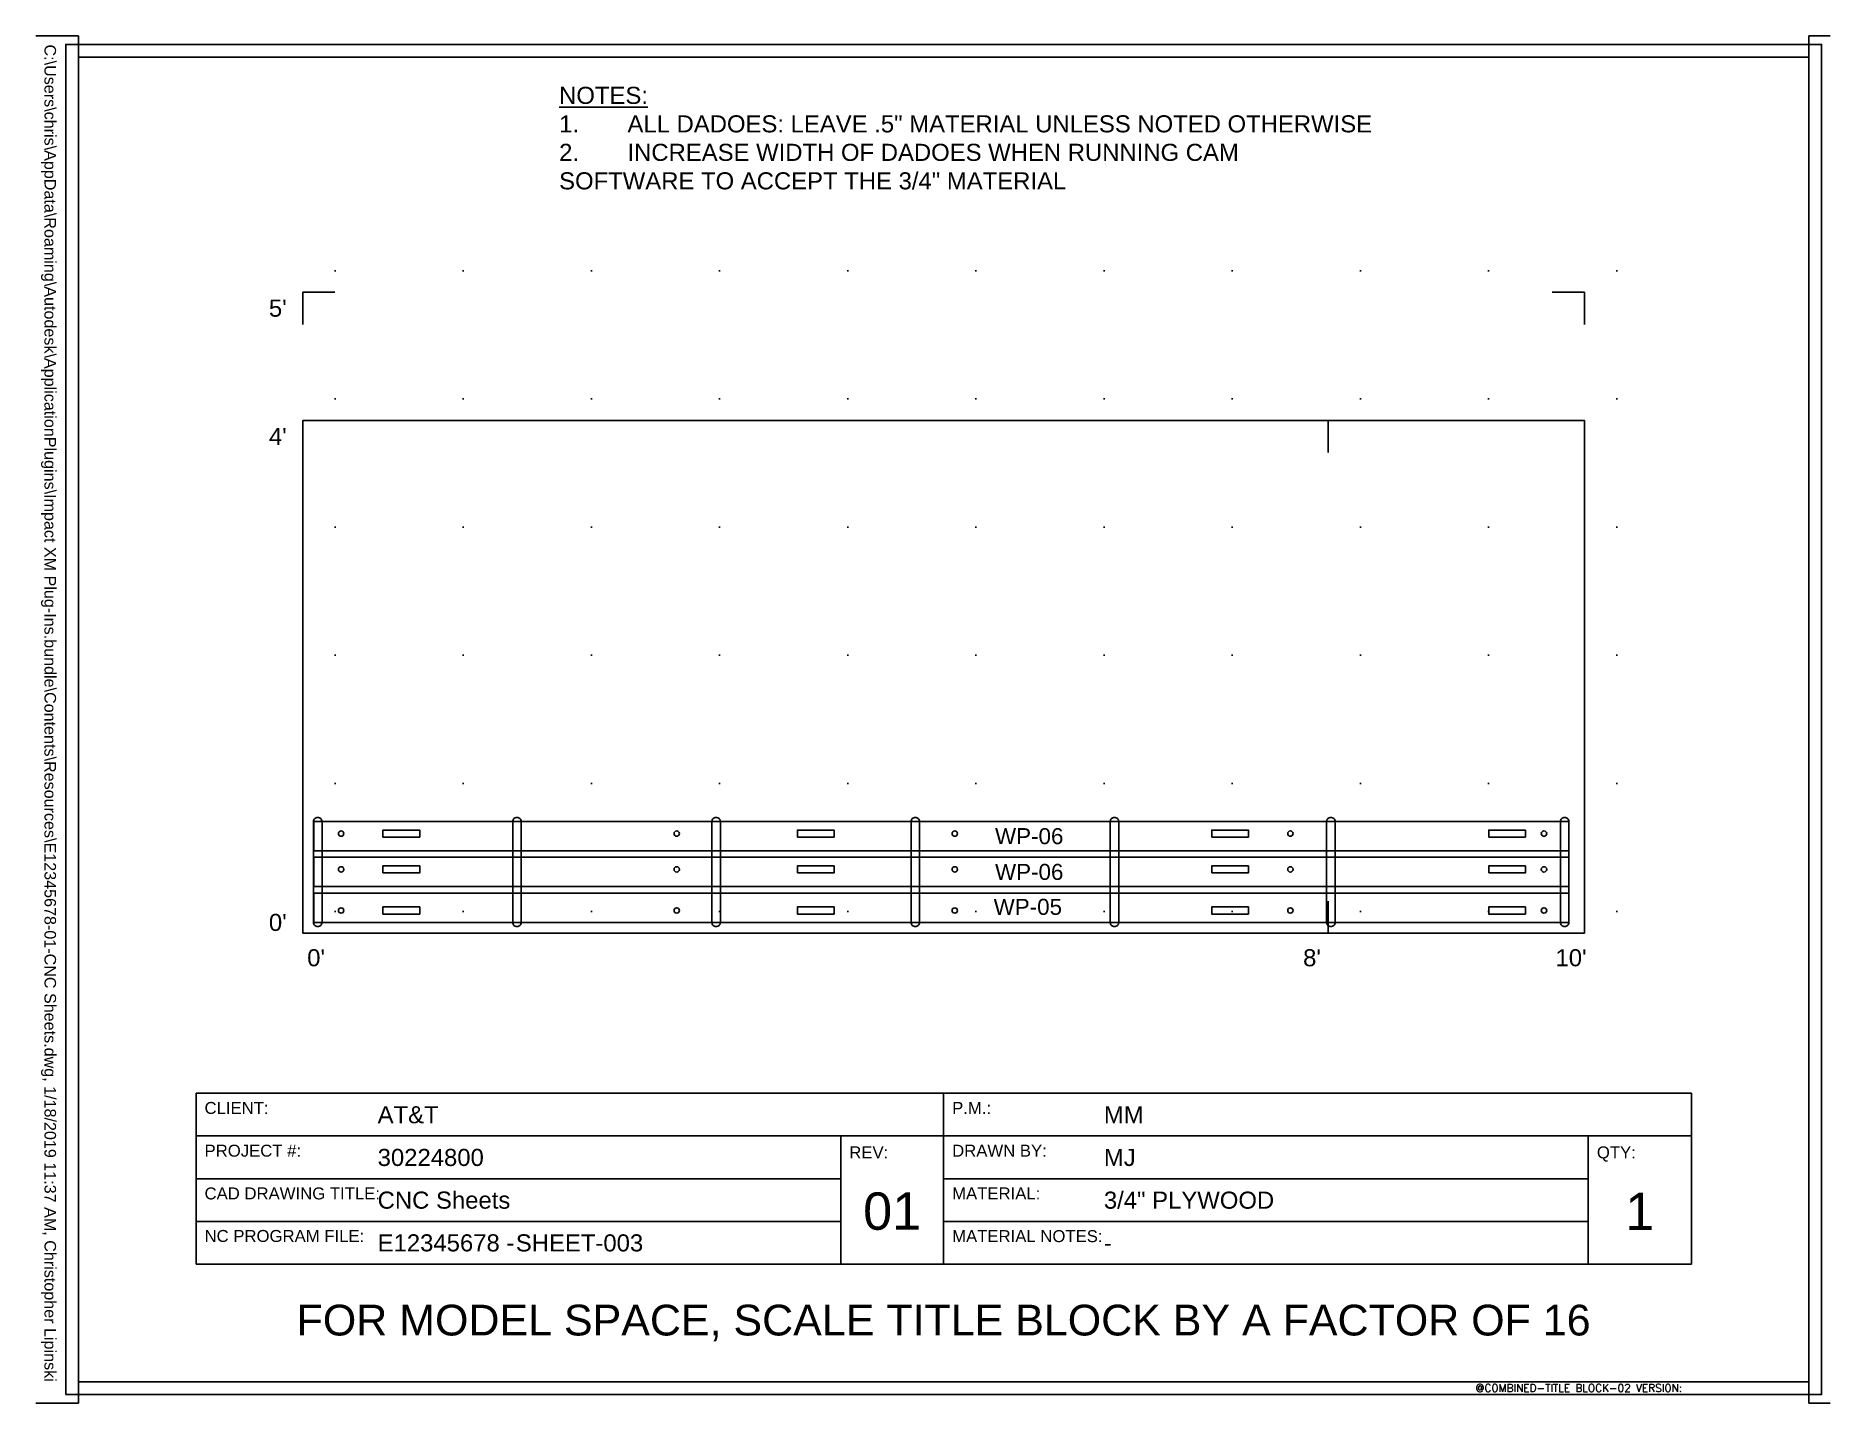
# Model space of a CAD drawing. Header units: inches. Extents: x 292 to 1880, y 512 to 1390.
# Drawn here: x 1712 to 1880, y 1262 to 1390 of the extents above; entities that cross this region are included whole.
import ezdxf
from ezdxf.enums import TextEntityAlignment as Align

# ---------------------------------------------------------------- set-up
doc = ezdxf.new("R2010")
doc.units = ezdxf.units.IN
doc.header["$MEASUREMENT"] = 0
doc.layers.get('Defpoints').update_dxf_attribs({"true_color": 0xff8080})
for name, color, linetype in [('0_GRID', 11, 'Continuous'), ('MD_Annotation', 4, 'Continuous'), ('MD_Title Blocks', 40, 'Continuous'), ('NC_Dado 0.25 Deep', 151, 'Continuous'), ('NC_Drill_D0.5', 104, 'Continuous'), ('NC_Inside', 230, 'Continuous'), ('NC_Material', 5, 'Continuous'), ('NC_Outside', 74, 'Continuous')]:
    doc.layers.add(name, color=color, linetype=linetype)
doc.styles.add('ANNO', font='swissli.ttf')
doc.styles.get("Standard").update_dxf_attribs({"font": 'simplex.shx'})

msp = doc.modelspace()

# ---------------------------------------------------------------- texts
at = {"layer": 'MD_Annotation', "linetype": 'Continuous', "char_height": 1.5, "attachment_point": 5, "style": 'ANNO'}
for s, insert in [('WP-06', (1805.01, 1315.07)), ('WP-06', (1805.01, 1311.72)), ('WP-05', (1804.88, 1308.45))]:
    msp.add_mtext(s, dxfattribs=dict(at, insert=insert))

# ---------------------------------------------------------------- blocks, each defined once
blk = doc.blocks.new('TBLOCK-CNC SHEET GRID-02')
at = {"layer": '0_GRID'}
h = blk.add_hatch(dxfattribs=at)
h.set_pattern_fill('GRID', color=11, scale=1.5, pattern_type=2)
h.set_pattern_definition([(0, (0.75, 1.5), (0, 1.5), [0, -1.5]), (0, (1.5, 1.5), (0, 1.5), [0, -1.5]), (0, (0, 1.5), (0, 1.5), [0, -1.5]), (0, (1.5, 0), (0, 1.5), [0, -1.5]), (0, (0.75, 0), (0, 1.5), [0, -1.5]), (0, (0, 0), (0, 1.5), [0, -1.5]), (0, (0.75, 0.75), (0, 1.5), [0, -1.5]), (0, (1.5, 0.75), (0, 1.5), [0, -1.5]), (0, (0, 0.75), (0, 1.5), [0, -1.5])])
h.paths.add_polyline_path([(7.75, 4), (-0.25, 4), (-0.25, -0.25), (7.75, -0.25)])
at = {"color": 14}
for p, q in [((0, 3.562), (0, 3.75)), ((0, 3.75), (0.187, 3.75)), ((7.312, 3.75), (7.5, 3.75)), ((7.5, 3.75), (7.5, 3.562)), ((0, 2.812), (0, 3)), ((0, 3), (0.187, 3)), ((5.812, 3), (6, 3)), ((6, 3), (6, 2.812)), ((7.312, 3), (7.5, 3)), ((7.5, 3), (7.5, 2.812)), ((0, 0.187), (0, 0)), ((6, 0), (6, 0.187)), ((7.5, 0), (7.5, 0.187)), ((0, 0), (0.187, 0)), ((5.812, 0), (6, 0)), ((7.312, 0), (7.5, 0))]:
    blk.add_line(p, q, dxfattribs=at)
at = {"color": 11, "char_height": 0.1, "style": 'ANNO'}
for s, insert, attachment_point in [("5'", (-0.094, 3.656), 6), ("4'", (-0.094, 2.906), 6), ("0'", (-0.094, 0.062), 6), ("0'", (0.078, -0.094), 2), ("8'", (5.906, -0.094), 2), ("10'", (7.422, -0.094), 2)]:
    blk.add_mtext(s, dxfattribs=dict(at, insert=insert, attachment_point=attachment_point))
blk = doc.blocks.new('TBLOCK-CNC NOTES-02')
at = {"color": 4, "linetype": 'Continuous', "insert": (0, 0), "char_height": 0.1, "width": 4.5, "attachment_point": 1, "style": 'ANNO'}
blk.add_mtext('\\A1;{\\LNOTES:\\P\\pi-0.3,l0.4,t0.4;}1.^IALL DADOES: LEAVE .5" MATERIAL UNLESS NOTED OTHERWISE\\P2.^IINCREASE WIDTH OF DADOES WHEN RUNNING CAM SOFTWARE TO ACCEPT THE 3/4" MATERIAL ', dxfattribs=at)
blk = doc.blocks.new('*U8')
at = {"color": 5}
for p, q in [((0.688, 1.688), (9.438, 1.688)), ((0.688, 0.788), (0.688, 1.688)), ((5.062, 1.688), (5.062, 0.688)), ((9.438, 0.688), (9.438, 1.688)), ((4.46, 1.438), (4.46, 0.688)), ((4.46, 1.438), (5.062, 1.438)), ((8.835, 1.438), (8.835, 0.688)), ((8.835, 1.438), (9.438, 1.438)), ((0.688, 0.688), (0.688, 0.788)), ((0.688, 0.688), (5.062, 0.688)), ((5.062, 0.688), (9.438, 0.688))]:
    blk.add_line(p, q, dxfattribs=at)
at = {"color": 9}
for p, q in [((0.688, 1.438), (4.46, 1.438)), ((5.062, 1.438), (8.835, 1.438)), ((0.688, 1.188), (4.46, 1.188)), ((5.062, 1.188), (8.835, 1.188)), ((0.688, 0.938), (4.46, 0.938)), ((5.062, 0.938), (8.835, 0.938))]:
    blk.add_line(p, q, dxfattribs=at)
blk.add_lwpolyline([(-0.075, -0.075), (10.2, -0.075), (10.2, 7.825), (-0.075, 7.825)], close=True, dxfattribs=at)
at = {"color": 5}
blk.add_lwpolyline([(0, 0), (10.125, 0), (10.125, 7.75), (0, 7.75)], close=True, dxfattribs=at)
at = {"layer": 'Defpoints'}
for p, q in [((0, 7.875), (-0.25, 7.875)), ((0, 7.875), (0, 7.75)), ((10.125, 7.75), (10.125, 7.875)), ((10.25, 7.875), (10.125, 7.875)), ((0, 0), (0, -0.125)), ((10.125, -0.125), (10.125, 0)), ((-0.25, -0.125), (0, -0.125)), ((10.125, -0.125), (10.25, -0.125))]:
    blk.add_line(p, q, dxfattribs=at)
for name, p in [('TBLOCK-CNC NOTES-02', (2.812, 7.577)), ('TBLOCK-CNC SHEET GRID-02', (1.312, 2.625))]:
    blk.add_blockref(name, p)
at = {"color": 4, "insert": (-0.22, 0), "char_height": 0.0675, "attachment_point": 9, "rotation": 270, "style": 'ANNO'}
blk.add_mtext('C:\\\\Users\\\\chris\\\\AppData\\\\Roaming\\\\Autodesk\\\\ApplicationPlugins\\\\Impact XM Plug-Ins.bundle\\\\Contents\\\\Resources\\\\E12345678-01-CNC Sheets.dwg, 1/18/2019 11:37 AM, Christopher Lipinski', dxfattribs=at)
at = {"color": 4, "style": 'ANNO'}
for s, insert, char_height, attachment_point in [('CLIENT:', (0.737, 1.637), 0.07, 1), ('P.M.:', (5.112, 1.637), 0.07, 1), ('PROJECT #:', (0.737, 1.387), 0.07, 1), ('REV:', (4.51, 1.377), 0.07, 1), ('DRAWN BY:', (5.112, 1.387), 0.07, 1), ('QTY:', (8.885, 1.377), 0.07, 1), ('CAD DRAWING TITLE:', (0.737, 1.137), 0.07, 1), ('CNC Sheets', (1.75, 1.062), 0.1, 4), ('01', (4.761, 0.997), 0.2188, 5), ('MATERIAL:', (5.112, 1.137), 0.07, 1), ('NC PROGRAM FILE:', (0.737, 0.888), 0.07, 1), ('E12345678 -', (1.75, 0.812), 0.1, 4), ('MATERIAL NOTES:', (5.112, 0.887), 0.07, 1)]:
    blk.add_mtext(s, dxfattribs=dict(at, insert=insert, char_height=char_height, attachment_point=attachment_point))
at = {"color": 14, "insert": (5.062, 0.344), "char_height": 0.18, "attachment_point": 5, "style": 'ANNO'}
blk.add_mtext('FOR MODEL SPACE, SCALE TITLE BLOCK BY A FACTOR OF 16', dxfattribs=at)
at = {"color": 4, "style": 'ANNO'}
for tag, p in [('CLIENT_2', (1.75, 1.562)), ('PM_2', (6, 1.562)), ('PROJECT_NO_2', (1.75, 1.312)), ('DET_2', (6, 1.312)), ('MATERIAL', (6, 1.062)), ('NC_PROG', (2.559, 0.812)), ('MATERIAL_NOTES', (6, 0.812))]:
    blk.add_attdef(tag, text='', height=0.1, dxfattribs=at).set_placement(p, align=Align.MIDDLE_LEFT)
blk.add_attdef('QTY', text='', height=0.219, dxfattribs=at).set_placement((9.136, 0.997), align=Align.MIDDLE_CENTER)
at = {"layer": 'Defpoints'}
blk.add_text('@COMBINED-TITLE BLOCK-02 VERSION:', height=0.045, dxfattribs=at).set_placement((8.175, -0.059))
at = {"layer": 'Defpoints', "flags": 2}
blk.add_attdef('TITLE_BLOCK_VERSION', (9.558, -0.059), '', height=0.045, dxfattribs=at)

# ---------------------------------------------------------------- linework, layer by layer
at = {"layer": 'NC_Dado 0.25 Deep'}
for points in [[(1738.79, 1316.45), (1738.79, 1307, -0.421842), (1738.39, 1306.62, -0.421843), (1738, 1307), (1738, 1316.45, -0.421843), (1738.39, 1316.83, -0.421843)], [(1757.44, 1316.45), (1757.44, 1307, -0.421843), (1757.04, 1306.62, -0.421843), (1756.65, 1307), (1756.65, 1316.45, -0.421843), (1757.04, 1316.83, -0.421843)], [(1776.09, 1316.45), (1776.09, 1307, -0.421842), (1775.69, 1306.62, -0.421842), (1775.3, 1307), (1775.3, 1316.45, -0.421843), (1775.69, 1316.83, -0.421842)], [(1794.74, 1316.45), (1794.74, 1307, -0.421842), (1794.34, 1306.62, -0.421842), (1793.95, 1307), (1793.95, 1316.45, -0.421843), (1794.34, 1316.83, -0.421842)], [(1813.39, 1316.45), (1813.39, 1307, -0.421842), (1812.99, 1306.62, -0.421843), (1812.6, 1307), (1812.6, 1316.45, -0.421842), (1812.99, 1316.83, -0.421843)], [(1833.65, 1316.45), (1833.65, 1307, -0.421842), (1833.25, 1306.62, -0.421843), (1832.86, 1307), (1832.86, 1316.45, -0.421843), (1833.25, 1316.83, -0.421843)], [(1855.54, 1316.45), (1855.54, 1307, -0.421843), (1855.14, 1306.62, -0.421843), (1854.75, 1307), (1854.75, 1316.45, -0.421843), (1855.14, 1316.83, -0.421843)]]:
    msp.add_lwpolyline(points, format="xyb", close=True, dxfattribs=at)
at = {"layer": 'NC_Drill_D0.5'}
for centre in [(1740.58, 1315.32), (1772, 1315.32), (1798.04, 1315.32), (1829.46, 1315.32), (1853.21, 1315.32), (1740.58, 1311.97), (1772, 1311.97), (1798.04, 1311.97), (1829.46, 1311.97), (1853.21, 1311.97), (1740.58, 1308.12), (1772, 1308.12), (1798.04, 1308.12), (1829.46, 1308.12), (1853.21, 1308.12)]:
    msp.add_circle(centre, 0.25, dxfattribs=at)
at = {"layer": 'NC_Inside'}
for points in [[(1744.5, 1314.99), (1744.5, 1315.65), (1747.94, 1315.65), (1747.94, 1314.99)], [(1783.3, 1314.99), (1783.3, 1315.65), (1786.74, 1315.65), (1786.74, 1314.99)], [(1822.1, 1314.99), (1822.1, 1315.65), (1825.54, 1315.65), (1825.54, 1314.99)], [(1848.03, 1314.99), (1848.03, 1315.65), (1851.47, 1315.65), (1851.47, 1314.99)], [(1744.5, 1311.64), (1744.5, 1312.3), (1747.94, 1312.3), (1747.94, 1311.64)], [(1783.3, 1311.64), (1783.3, 1312.3), (1786.74, 1312.3), (1786.74, 1311.64)], [(1822.1, 1311.64), (1822.1, 1312.3), (1825.54, 1312.3), (1825.54, 1311.64)], [(1848.03, 1311.64), (1848.03, 1312.3), (1851.47, 1312.3), (1851.47, 1311.64)], [(1747.94, 1308.45), (1747.94, 1307.79), (1744.5, 1307.79), (1744.5, 1308.45)], [(1786.74, 1308.45), (1786.74, 1307.79), (1783.3, 1307.79), (1783.3, 1308.45)], [(1825.54, 1308.45), (1825.54, 1307.79), (1822.1, 1307.79), (1822.1, 1308.45)], [(1851.47, 1308.45), (1851.47, 1307.79), (1848.03, 1307.79), (1848.03, 1308.45)]]:
    msp.add_lwpolyline(points, close=True, dxfattribs=at)
at = {"layer": 'NC_Material', "linetype": 'Continuous'}
msp.add_lwpolyline([(1737, 1306), (1857, 1306), (1857, 1354), (1737, 1354)], close=True, dxfattribs=at)
at = {"layer": 'NC_Outside'}
for points in [[(1738.02, 1313.7), (1738.02, 1316.45), (1855.52, 1316.45), (1855.52, 1313.7)], [(1738.02, 1310.35), (1738.02, 1313.1), (1855.52, 1313.1), (1855.52, 1310.35)], [(1855.52, 1309.75), (1855.52, 1307), (1738.02, 1307), (1738.02, 1309.75)]]:
    msp.add_lwpolyline(points, close=True, dxfattribs=at)

# ---------------------------------------------------------------- block references
at = {"layer": 'MD_Title Blocks'}
ref = msp.add_blockref('*U8', (1716, 1264), dxfattribs=dict(at, xscale=16, yscale=16, zscale=16))
ref.add_attrib('CLIENT_2', 'AT&T', dxfattribs={"layer": '0', "color": 4, "height": 1.6, "style": 'ANNO'}).set_placement((1744, 1289), align=Align.MIDDLE_LEFT)
ref.add_attrib('PROJECT_NO_2', '30224800', dxfattribs={"layer": '0', "color": 4, "height": 1.6, "style": 'ANNO'}).set_placement((1744, 1285), align=Align.MIDDLE_LEFT)
ref.add_attrib('PM_2', 'MM', dxfattribs={"layer": '0', "color": 4, "height": 1.6, "style": 'ANNO'}).set_placement((1812, 1289), align=Align.MIDDLE_LEFT)
ref.add_attrib('DET_2', 'MJ', dxfattribs={"layer": '0', "color": 4, "height": 1.6, "style": 'ANNO'}).set_placement((1812, 1285), align=Align.MIDDLE_LEFT)
ref.add_attrib('NC_PROG', 'SHEET-003', dxfattribs={"layer": '0', "color": 4, "height": 1.6, "style": 'ANNO'}).set_placement((1756.94, 1277), align=Align.MIDDLE_LEFT)
ref.add_attrib('MATERIAL', '3/4" PLYWOOD', dxfattribs={"layer": '0', "color": 4, "height": 1.6, "style": 'ANNO'}).set_placement((1812, 1281), align=Align.MIDDLE_LEFT)
ref.add_attrib('MATERIAL_NOTES', '-', dxfattribs={"layer": '0', "color": 4, "height": 1.6, "style": 'ANNO'}).set_placement((1812, 1277), align=Align.MIDDLE_LEFT)
ref.add_attrib('QTY', '1', dxfattribs={"layer": '0', "color": 4, "height": 3.5, "style": 'ANNO'}).set_placement((1862.18, 1279.95), align=Align.MIDDLE_CENTER)

msp.set_redraw_order([(e.dxf.handle, doc.entitydb.next_handle()) for e in msp.query("TEXT MTEXT ATTDEF DIMENSION ARC_DIMENSION")])  # texts and dimensions are drawn at this point

doc.saveas('drawing.dxf')
